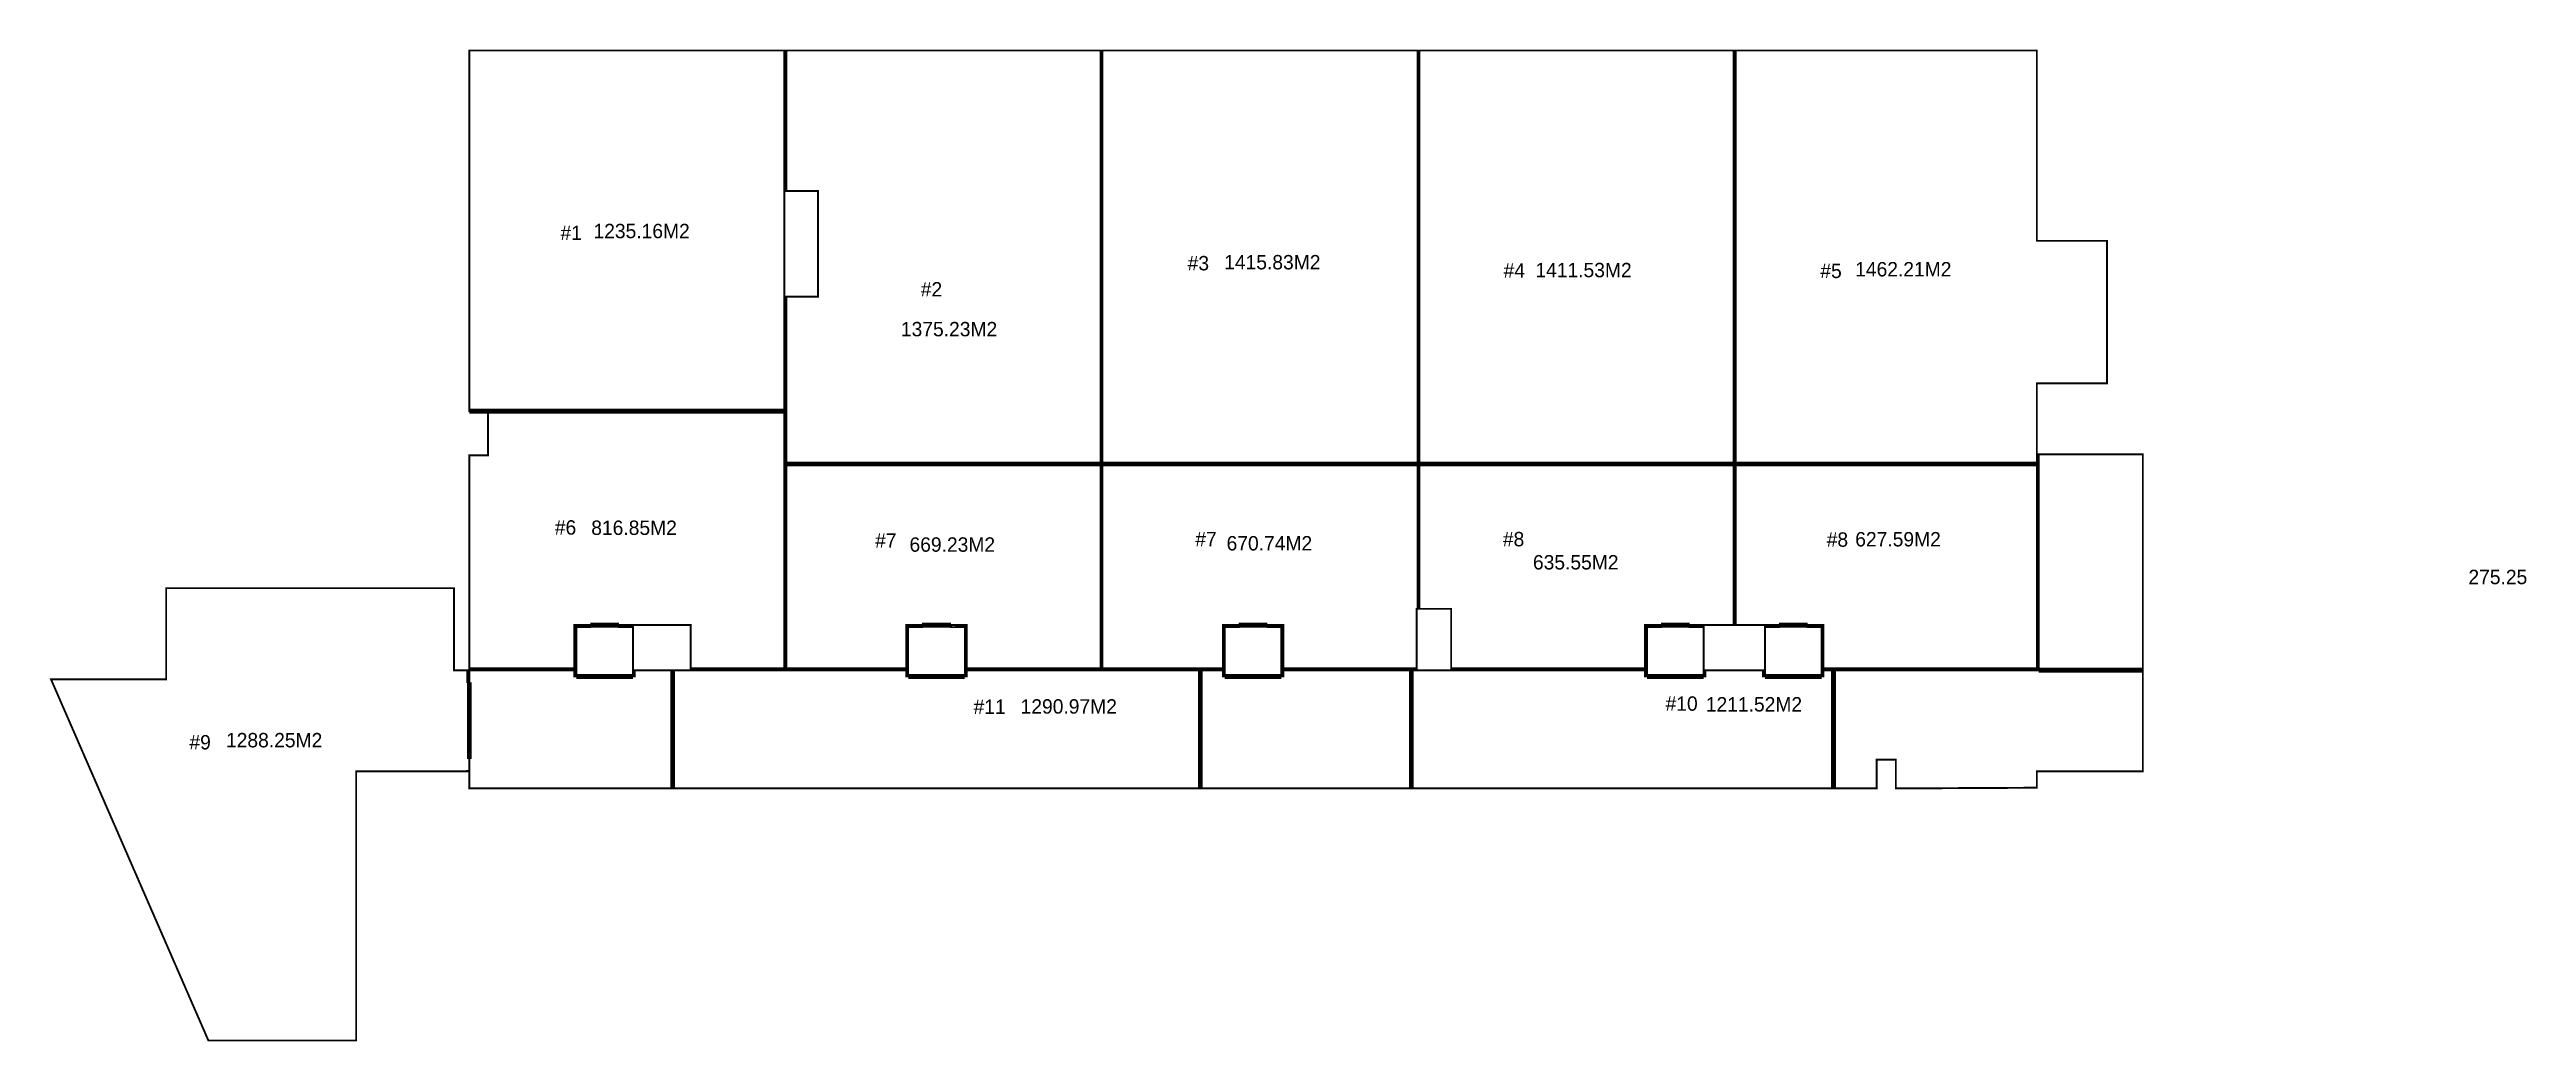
# Model space of a CAD drawing. Header units: millimetres. Extents: x -869187 to 1405794, y -1345622 to 197746.
# Drawn here: x 390170 to 648371, y 56191 to 159591 of the extents above; entities that cross this region are included whole.
import ezdxf

# ---------------------------------------------------------------- set-up
doc = ezdxf.new("R2010")
doc.units = ezdxf.units.MM
doc.header["$LTSCALE"] = 1000
doc.header["$MEASUREMENT"] = 0
doc.layers.get('0').update_dxf_attribs({"linetype": 'CONTINUOUS'})
doc.styles.add('나눔바른고딕', font='')
doc.styles.get('나눔바른고딕').set_extended_font_data('나눔바른고딕')

msp = doc.modelspace()

# ---------------------------------------------------------------- texts
at = {"ltscale": 10000, "style": '나눔바른고딕'}
for s, p in [('#1', (443435.5, 139738.5)), ('#3', (508811.7, 136572.5)), ('#4', (541745.6, 135805.9)), ('#5', (574762.3, 135766.5)), ('#2', (480990.4, 133848.5)), ('#6', (442840, 109024.1)), ('#7', (476231.4, 107658.9)), ('#7', (509610.2, 107808.6)), ('#8', (541668.3, 107804.3)), ('#8', (575428.1, 107759.9)), ('#11', (486496.1, 90338.9)), ('#10', (558632.1, 90666.1)), ('#9', (404751, 86632.3))]:
    msp.add_text(s, height=1500, dxfattribs=at).set_placement(p)
at = {"color": 3, "ltscale": 10000, "style": '나눔바른고딕'}
for s, p in [('1235.16M2 ', (446871.4, 139923.1)), ('1415.83M2 ', (512617.3, 136672.4)), ('1411.53M2 ', (545058.4, 135854.9)), ('1462.21M2 ', (578390.9, 135938.2)), ('1375.23M2 ', (478919, 129698.1)), ('816.85M2 ', (446641.4, 108990.8)), ('669.23M2 ', (479814.6, 107240.2)), ('670.74M2 ', (512868.9, 107374)), ('627.59M2 ', (578400.6, 107793.3)), ('635.55M2 ', (544804.4, 105390.5)), ('1290.97M2 ', (491398.2, 90366.8)), ('1211.52M2 ', (562825.5, 90585.9)), ('1288.25M2 ', (408565.9, 86848.9))]:
    msp.add_text(s, height=1500, dxfattribs=at).set_placement(p)
at = {"color": 1, "ltscale": 10000, "style": '나눔바른고딕'}
msp.add_text('275.25', height=1500, dxfattribs=at).set_placement((642320.5, 103859.8))

# ---------------------------------------------------------------- linework, layer by layer
at = {"color": 3, "ltscale": 10000, "const_width": 200}
for points in [[(433930.1, 159490.5), (433930.1, 121890.5), (466780.1, 121890.5), (466780.1, 159490.5), (433930.1, 159490.5)], [(466980.1, 159490.5), (466980.1, 144840.5), (470280.1, 144840.5), (470280.1, 133840.5), (466980.1, 133840.5), (466980.1, 116390.5), (499730.1, 116390.5), (499730.1, 159490.5), (466980.1, 159490.5)], [(499930.1, 159490.5), (499930.1, 116390.5), (532780.1, 116390.5), (532780.1, 159490.5), (499930.1, 159490.5)], [(532980.1, 159490.5), (532980.1, 116390.5), (565730.1, 116390.5), (565730.1, 159490.5), (532980.1, 159490.5)], [(565930.1, 159490.5), (565930.1, 116390.5), (597330.1, 116390.5), (597330.1, 124790.5), (604655.1, 124790.5), (604655.1, 139653), (597330.1, 139653), (597330.1, 159490.5), (565930.1, 159490.5)], [(435880.1, 121890.5), (435880.1, 117290.5), (433930.1, 117290.5), (433930.1, 95090.5), (444880.1, 95090.5), (444880.1, 99590.5), (457005.1, 99590.5), (457005.1, 95090.5), (466780.1, 95090.5), (466780.1, 121890.5), (435880.1, 121890.5)], [(466980.1, 116390.5), (466980.1, 95090.5), (479480.1, 95090.5), (479480.1, 99590.5), (485780.1, 99590.5), (485780.1, 95090.5), (499730.1, 95090.5), (499730.1, 116390.5), (466980.1, 116390.5)], [(532680.1, 95090.5), (532680.1, 101290.5), (532780.1, 101290.5), (532780.1, 116390.5), (499930.1, 116390.5), (499930.1, 95090.5), (512480.1, 95090.5), (512480.1, 99590.5), (518780.1, 99590.5), (518780.1, 95090.5), (532680.1, 95090.5)], [(597530.1, 117390.5), (597530.1, 94890.5), (575092.6, 94890.5), (575092.6, 94240.5), (574892.6, 94240.5), (574892.6, 99390.5), (573442.6, 99390.5), (573442.6, 99590.5), (570442.6, 99590.5), (570442.6, 99390.5), (568992.6, 99390.5), (568992.6, 94233.9), (568792.6, 94233.9), (568792.6, 94890.5), (562792.6, 94890.5), (562792.6, 94233.9), (562592.6, 94233.9), (562592.6, 99390.5), (561142.6, 99390.5), (561142.6, 99590.5), (558142.6, 99590.5), (558142.6, 99390.5), (556692.6, 99390.5), (556692.6, 94240.5), (556492.6, 94240.5), (556492.6, 94890.5), (532130.1, 94890.5), (532130.1, 82565.5), (580630.1, 82565.5), (580630.1, 85565.5), (582630.1, 85565.5), (582630.1, 82565.5), (597330.1, 82640.5), (597330.1, 84340.5), (608380.1, 84340.5), (608380.1, 117390.5), (597530.1, 117390.5)], [(556492.6, 99590.5), (556492.6, 95090.5), (536280.1, 95090.5), (536280.1, 101290.5), (532980.1, 101290.5), (532980.1, 116390.5), (565730.1, 116390.5), (565730.1, 99590.5), (556492.6, 99590.5)], [(433930.1, 94890.5), (433930.1, 82565.5), (532130.1, 82565.5), (532130.1, 94890.5), (518780.1, 94890.5), (518780.1, 94233.9), (518580.1, 94233.9), (518580.1, 99390.5), (517130.1, 99390.5), (517130.1, 99590.5), (514130.1, 99590.5), (514130.1, 99390.5), (512680.1, 99390.5), (512680.1, 94240.5), (512480.1, 94240.5), (512480.1, 94890.5), (485780.1, 94890.5), (485780.1, 94233.9), (485580.1, 94233.9), (485580.1, 99390.5), (484130.1, 99378), (484130.1, 99590.5), (481130.1, 99590.5), (481130.1, 99390.5), (479680.1, 99390.5), (479680.1, 94240.5), (479480.1, 94240.5), (479480.1, 94890.5), (451180.1, 94890.5), (451180.1, 94233.9), (450980.1, 94233.9), (450980.1, 99390.5), (449530.1, 99390.5), (449530.1, 99590.5), (446530.1, 99590.5), (446530.1, 99390.5), (445080.1, 99390.5), (445080.1, 94240.5), (444880.1, 94240.5), (444880.1, 94890.5), (433930.1, 94890.5)]]:
    msp.add_lwpolyline(points, dxfattribs=at)
at = {"color": 1, "ltscale": 10000, "const_width": 500}
for points in [[(433930.1, 121890.5), (466780.1, 121890.5)], [(466980.1, 116390.5), (499730.1, 116390.5)], [(499930.1, 116390.5), (532780.1, 116390.5)], [(532980.1, 116390.5), (565730.1, 116390.5)], [(565930.1, 116390.5), (597330.1, 116390.5)], [(446530.1, 99590.5), (449530.1, 99590.5)], [(481130.1, 99590.5), (484130.1, 99590.5)], [(514130.1, 99590.5), (517130.1, 99590.5)], [(558142.6, 99590.5), (561142.6, 99590.5)], [(570442.6, 99590.5), (573442.6, 99590.5)], [(433930.1, 93640.5), (433930.1, 85640.5)], [(445080.1, 94240.5), (450980.1, 94240.5)], [(455130.1, 94890.5), (455130.1, 82565.5)], [(479680.1, 94240.5), (485580.1, 94240.5)], [(510130.1, 94890.5), (510130.1, 82565.5)], [(512680.1, 94240.5), (518580.1, 94240.5)], [(532130.1, 94890.5), (532130.1, 82565.5)], [(556692.6, 94240.5), (562592.6, 94240.5)], [(568992.6, 94240.5), (574892.6, 94240.5)], [(576130.1, 94890.5), (576130.1, 82565.5)], [(597530.1, 94890.5), (608380.1, 94890.5)]]:
    msp.add_lwpolyline(points, dxfattribs=at)
at = {"color": 3, "ltscale": 10000, "const_width": 200}
for points in [[(597330.1, 95090.5), (597330.1, 116390.5), (565930.1, 116390.5), (565930.1, 99590.5), (570442.6, 99590.5), (575092.6, 99590.5), (575092.6, 95090.5)], [(433730.1, 93640.5), (433730.1, 94890.5), (432330.1, 94890.5), (432330.1, 103440.7), (402330.1, 103440.7), (402330.1, 93940.7), (390323.1, 93940.7), (406728.3, 56290.5), (422130.1, 56290.5), (422130.1, 84340.5), (433730.1, 84340.5), (433730.1, 84390.5), (433930.1, 84390.5), (433930.1, 93640.5)]]:
    msp.add_lwpolyline(points, close=True, dxfattribs=at)

msp.set_redraw_order([(e.dxf.handle, doc.entitydb.next_handle()) for e in msp.query("TEXT MTEXT ATTDEF DIMENSION ARC_DIMENSION")])  # texts and dimensions are drawn at this point

doc.saveas('drawing.dxf')
